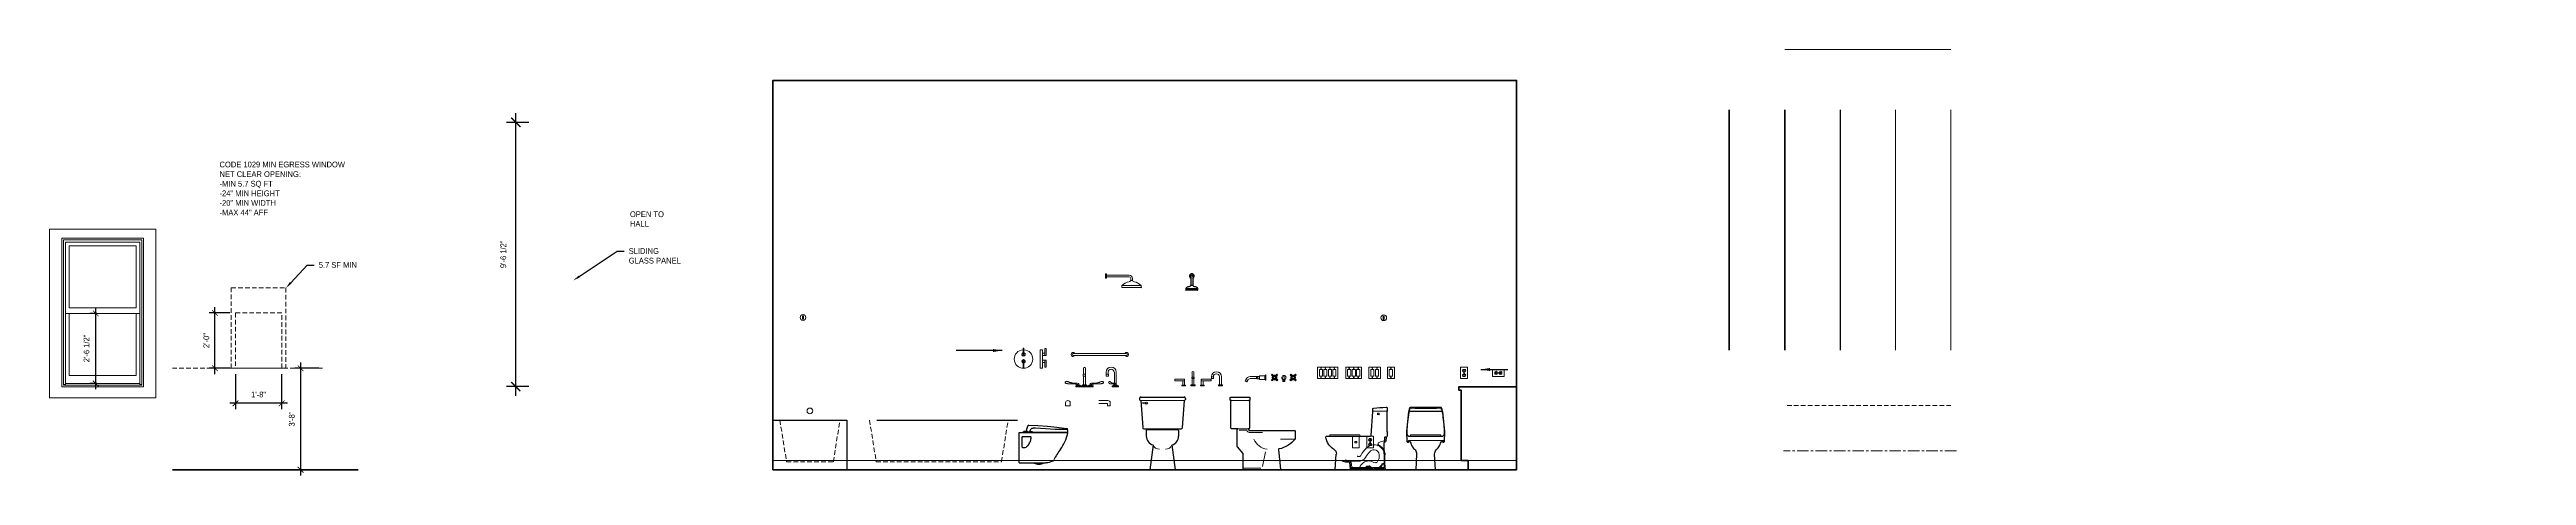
# Model space of a CAD drawing. Header units: inches. Extents: x -3027 to 6920, y -6604 to 320.
# Drawn here: x -3027 to -1954, y -940 to -755 of the extents above; entities that cross this region are included whole.
import ezdxf
from ezdxf import colors
from ezdxf.entities.mleader import LeaderData, LeaderLine
from ezdxf.math import Vec2, Vec3

# ---------------------------------------------------------------- set-up
doc = ezdxf.new("R2010")
doc.units = ezdxf.units.IN
doc.header["$LTSCALE"] = 4
doc.header["$MEASUREMENT"] = 0
doc.header["$PDMODE"] = 35
doc.header["$PDSIZE"] = -5
doc.linetypes.add('CENTER', pattern=[2, 1.25, -0.25, 0.25, -0.25])
doc.linetypes.add('DASHED', pattern=[0.75, 0.5, -0.25])
doc.layers.get('0').update_dxf_attribs({"linetype": 'CONTINUOUS'})
doc.layers.get('Defpoints').update_dxf_attribs({"linetype": 'CONTINUOUS'})
for name, color, linetype, lineweight in [('A-ELEV-1', 4, 'CONTINUOUS', 35), ('A-ELEV-2', 5, 'CONTINUOUS', 25), ('A-ELEV-3', 8, 'CONTINUOUS', 15), ('A-ELEV-4', 9, 'CONTINUOUS', 9), ('A-ELEV-BYND', 9, 'DASHED', 9), ('A-ELEV-CUT', 3, 'CONTINUOUS', 50), ('A-ELEV-HTCH', 40, 'CONTINUOUS', 9), ('A-EQPM-FIXD', 5, 'CONTINUOUS', 25), ('A-NOTE-CL', 8, 'CENTER', 15), ('A-NOTE-DIM', 8, 'CONTINUOUS', 15), ('A-NOTE-REF', 8, 'CONTINUOUS', 15), ('A-SHBD', 5, 'CONTINUOUS', 25), ('A-WALL-FULL', 3, 'CONTINUOUS', 50)]:
    doc.layers.add(name, color=color, linetype=linetype, lineweight=lineweight)
doc.styles.add('3_8SM', font='swisse.ttf', dxfattribs={"width": 0.9, "height": 2.666667})
doc.styles.add('ANNOT-SM', font='swisse.ttf', dxfattribs={"width": 0.9, "height": 0.078125})
doc.styles.add('Annotative', font='swisse.ttf', dxfattribs={"width": 0.9, "height": 0.078125})
doc.dimstyles.new('BBA-DIM-STANDARD', dxfattribs={"dimtxt": 0.125, "dimasz": 0.125, "dimexe": 0.125, "dimexo": 0.125, "dimgap": 0.125, "dimtad": 1, "dimzin": 11, "dimdsep": 46, "dimlunit": 4, "dimtxsty": 'ANNOT-SM', "dimblk1": 'ARCHTICK', "dimblk2": 'ARCHTICK', "dimsah": 1, "dimcen": 0.125, "dimdle": 0.125, "dimclrd": 8, "dimclre": 8, "dimclrt": 8, "dimadec": 0, "dimazin": 0, "dimtfac": 4, "dimtofl": 0, "dimtmove": 2, "dimatfit": 3, "dimfxl": 1, "dimfrac": 2, "dimtzin": 0, "dimarcsym": 0})
doc.dimstyles.new('DIM-ANNOT', dxfattribs={"dimtxt": 0.078125, "dimasz": 0.078125, "dimexe": 0.078125, "dimexo": 0.078125, "dimgap": 0.078125, "dimtad": 1, "dimzin": 11, "dimdsep": 46, "dimlunit": 4, "dimtxsty": 'ANNOT-SM', "dimblk1": 'ARCHTICK', "dimblk2": 'ARCHTICK', "dimsah": 1, "dimcen": 0, "dimdle": 0.078125, "dimclrd": 8, "dimclre": 8, "dimclrt": 8, "dimadec": 0, "dimazin": 0, "dimtfac": 4, "dimtofl": 0, "dimtmove": 2, "dimatfit": 3, "dimfxl": 1, "dimfrac": 2, "dimtzin": 0, "dimarcsym": 0})
doc.dimstyles.new('DIM3_8$7', dxfattribs={"dimtxt": 2.666667, "dimasz": 2.666667, "dimexe": 1.333333, "dimexo": 1.333333, "dimgap": 1.333333, "dimtad": 0, "dimdec": 4, "dimzin": 11, "dimdsep": 46, "dimlunit": 4, "dimtxsty": '3_8SM', "dimblk": 'ARCHTICK', "dimcen": 2.666667, "dimdle": 1.333333, "dimclrd": 8, "dimclre": 8, "dimclrt": 8, "dimadec": 0, "dimazin": 0, "dimtfac": 4, "dimtdec": 4, "dimtofl": 0, "dimtmove": 1, "dimatfit": 3, "dimfxl": 1, "dimfrac": 2, "dimtzin": 0, "dimarcsym": 0})

# ---------------------------------------------------------------- blocks, each defined once
blk = doc.blocks.new('_ARCHTICK')
at = {"color": 0, "linetype": 'ByBlock', "const_width": 0.15}
blk.add_lwpolyline([(-0.5, -0.5), (0.5, 0.5)], dxfattribs=at)
blk = doc.blocks.new('*D76')
at = {"layer": 'A-NOTE-DIM', "color": 8, "lineweight": -2, "transparency": 16777216}
for p, q in [((-2825, -905.5), (-2825, -783)), ((-2819.4, -787), (-2829, -787)), ((-2819.4, -901.5), (-2829, -901.5))]:
    blk.add_line(p, q, dxfattribs=at)
at = {"layer": 'Defpoints', "color": 0, "transparency": 16777216}
for p in [(-2825, -787), (-2815.4, -787), (-2815.4, -901.5)]:
    blk.add_point(p, dxfattribs=at)
at = {"layer": 'A-NOTE-DIM', "color": 8, "lineweight": -2, "transparency": 16777216, "xscale": 4, "yscale": 4, "zscale": 4}
for p, rotation in [((-2825, -787), 90), ((-2825, -901.5), 270)]:
    blk.add_blockref('_ARCHTICK', p, dxfattribs=dict(at, rotation=rotation))
at = {"layer": 'A-NOTE-DIM', "color": 8, "transparency": 16777216, "insert": (-2830.4, -844.2), "char_height": 2.5, "attachment_point": 5, "rotation": 90, "style": 'ANNOT-SM'}
blk.add_mtext('9\'-6 1/2" ', dxfattribs=at)
blk = doc.blocks.new('E16-DUPLEX')
at = {"layer": 'A-ELEV-3'}
for p, q in [((-0.2, 1), (-0.2, 1.4)), ((0.1, 0.6), (-0.1, 0.6)), ((0.2, 1), (0.2, 1.4)), ((-0.2, -1), (-0.2, -0.6)), ((0.1, -1.4), (-0.1, -1.4)), ((0.2, -1), (0.2, -0.6))]:
    blk.add_line(p, q, dxfattribs=at)
blk.add_lwpolyline([(-1.5, -2.5), (-1.5, 2.5), (1.5, 2.5), (1.5, -2.5)], close=True, dxfattribs=at)
for points in [[(-0.5, 0.5), (0.5, 0.5, 0.381966), (0.5, 1.5), (-0.5, 1.5, 0.381966)], [(-0.5, -1.5), (0.5, -1.5, 0.381966), (0.5, -0.5), (-0.5, -0.5, 0.381966)]]:
    blk.add_lwpolyline(points, format="xyb", close=True, dxfattribs=at)
blk.add_circle((0, 0), 0.125, dxfattribs=at)
for centre in [(0, 0.7), (0, -1.3)]:
    blk.add_arc(centre, 0.0859, 313.8809, 226.1191, dxfattribs=at)
blk = doc.blocks.new('E16-TELDATA')
for points in [[(1.5, -2.5), (1.5, 2.5), (-1.5, 2.5), (-1.5, -2.5)], [(0.4, 0.2), (-0.4, 0.2), (-0.4, -0.3), (0.4, -0.3)]]:
    blk.add_lwpolyline(points, close=True)
blk = doc.blocks.new('E15-SHWR-ROHLHD5-F-flat-1')
at = {"layer": 'A-ELEV-2'}
for p, q in [((-0.4, 0), (-0.4, -4)), ((0.4, 0), (0.4, -4))]:
    blk.add_line(p, q, dxfattribs=at)
blk.add_lwpolyline([(-2.5, -6.2, -1), (-2.5, -6.1), (-2.5, -5.4), (-2.4, -5.4, -0.333686), (-1.1, -4.5, 0.321168), (-0.5, -4.1), (-0.4, -4.1), (-0.4, -4), (0.4, -4), (0.4, -4.1), (0.5, -4.1, 0.321168), (1.1, -4.5, -0.333686), (2.4, -5.4), (2.5, -5.4), (2.5, -6.1, -1), (2.5, -6.2)], format="xyb", close=True, dxfattribs=at)
for radius, start, end in [(1, 292.0243, 247.9757), (0.375, 0, 180)]:
    blk.add_arc((0, 0), radius, start, end, dxfattribs=at)
at = {"layer": 'A-ELEV-4'}
for p, q in [((2.5, -5.4), (-2.5, -5.4)), ((2.5, -5.8), (-2.5, -5.8)), ((2.5, -6.1), (-2.5, -6.1)), ((0.4, -4.1), (-0.4, -4.1))]:
    blk.add_line(p, q, dxfattribs=at)
blk.add_arc((0, 0), 0.875, 295.3769, 244.6231, dxfattribs=at)
at = {"layer": 'A-ELEV-HTCH'}
blk.add_arc((-2.5, -6.2), 0.0625, 90, 270, dxfattribs=at)
blk = doc.blocks.new('A$C621010FF')
at = {"layer": 'A-ELEV-3'}
for p, q in [((-0.2, 2), (-0.2, 4.7)), ((-0.2, 4.7), (0.2, 4.7)), ((0.2, 2), (0.2, 4.7)), ((-0.2, -1), (-0.2, -3.7)), ((-0.2, -3.7), (0.2, -3.7)), ((0.2, -1), (0.2, -3.7))]:
    blk.add_line(p, q, dxfattribs=at)
for centre, radius, start, end in [((0, 0), 4, 93.5833, 86.4167), ((0, 2), 0.75, 109.4712, 70.5288), ((0, 2), 0.25, 180, 0), ((0, -1), 0.75, 289.4712, 250.5288), ((0, -1), 0.25, 0, 180)]:
    blk.add_arc(centre, radius, start, end, dxfattribs=at)
blk = doc.blocks.new('A$C5FF114DE')
at = {"layer": 'A-ELEV-3', "ltscale": 0.5}
for p, q in [((-10.2, 0.4), (-0.5, 0.4)), ((-11.7, -2), (-11.7, -1.1)), ((-10.9, -1.1), (-10.9, -2)), ((-0.5, -0.3), (-10.2, -0.3))]:
    blk.add_line(p, q, dxfattribs=at)
at = {"layer": 'A-ELEV-3'}
blk.add_line((0, 1), (0, -1), dxfattribs=at)
for points in [[(-0.5, 0.4), (-0.5, 1), (0, 1)], [(0, -1), (-0.5, -1), (-0.5, -0.3)]]:
    blk.add_lwpolyline(points, dxfattribs=at)
blk.add_lwpolyline([(-15.5, -5, -1), (-15.5, -4.9), (-15.5, -4.1), (-15.4, -4.1, -0.155116), (-12.4, -2.5, 0.321168), (-11.8, -2.1), (-11.7, -2.1), (-11.7, -2), (-10.9, -2), (-10.9, -2.1), (-10.8, -2.1, 0.321168), (-10.2, -2.5, -0.155116), (-7.2, -4.1), (-7.1, -4.1), (-7.1, -4.9, -1), (-7.1, -5)], format="xyb", close=True, dxfattribs=at)
at = {"layer": 'A-ELEV-3', "ltscale": 0.5}
for radius in [1.5, 0.75]:
    blk.add_arc((-10.2, -1.1), radius, 90, 180, dxfattribs=at)
at = {"layer": 'A-ELEV-3'}
blk.add_arc((-15.5, -5), 0.0625, 90, 270, dxfattribs=at)
at = {"layer": 'A-ELEV-4'}
for p, q in [((-0.5, 0.4), (-0.5, -0.3)), ((-7.1, -4.1), (-15.5, -4.1))]:
    blk.add_line(p, q, dxfattribs=at)
blk = doc.blocks.new('E15-WC-TNK-F')
at = {"layer": 'A-ELEV-2'}
for p, q in [((-9.9, 30.9), (-9.9, 30.5)), ((-9.4, 31.5), (9.4, 31.5)), ((-9.4, 30), (-8.5, 18.3)), ((9.4, 30), (8.5, 18.3)), ((9.9, 30.9), (9.9, 30.4)), ((-8.1, 17.8), (-4.2, 17.8)), ((-7, 17), (-7, 14.6)), ((-6.5, 17.5), (4.1, 17.5)), ((-4.1, 10.8), (-5.5, 0)), ((-4.2, 17.8), (-4.2, 17.5)), ((4.1, 17.8), (8.1, 17.8)), ((4.1, 17.8), (4.1, 17.5)), ((4.1, 17.5), (6.5, 17.5)), ((4.1, 10.8), (5.5, 0)), ((7, 17), (7, 14.6)), ((-5.5, 0), (5.5, 0))]:
    blk.add_line(p, q, dxfattribs=at)
for centre, radius, start, end in [((-9.4, 31), 0.5, 90, 186.4666), ((-9.4, 30.5), 0.5, 180, 270), ((9.4, 31), 0.5, 353.5334, 90), ((9.4, 30.5), 0.5, 270, 353.5334), ((-8.1, 18.3), 0.5, 186.4666, 270), ((-6.5, 17), 0.5, 90, 180), ((-3, 14.6), 4, 180, 253.4763), ((3, 14.6), 4, 286.5237, 0), ((6.5, 17), 0.5, 0, 90), ((8.1, 18.3), 0.5, 270, 353.5334)]:
    blk.add_arc(centre, radius, start, end, dxfattribs=at)
at = {"layer": 'A-ELEV-3'}
for p, q in [((-9.9, 30.9), (-9.9, 30.5)), ((-9.4, 31.5), (9.4, 31.5)), ((-9.4, 30), (9.4, 30)), ((-9.4, 30), (-8.5, 18.3)), ((-8.7, 29), (-7, 29.2)), ((-8.7, 29), (-8.7, 28.8)), ((-8.7, 28.8), (-7, 28.5)), ((9.4, 30), (8.5, 18.3)), ((9.9, 30.9), (9.9, 30.4)), ((-8.1, 17.8), (8.1, 17.8)), ((-7, 17), (-7, 14.6)), ((-6.5, 17.5), (6.5, 17.5)), ((-4.1, 10.8), (-5.5, 0)), ((-4.2, 17.8), (-4.2, 17.5)), ((4.1, 17.8), (4.1, 17.5)), ((4.1, 10.8), (5.5, 0)), ((7, 17), (7, 14.6)), ((-5.5, 0), (5.5, 0))]:
    blk.add_line(p, q, dxfattribs=at)
for centre, radius, start, end in [((-9.4, 31), 0.5, 90, 186.4666), ((-9.4, 30.5), 0.5, 180, 270), ((9.4, 31), 0.5, 353.5334, 90), ((9.4, 30.5), 0.5, 270, 353.5334), ((-8.1, 18.3), 0.5, 186.4666, 270), ((-6.5, 17), 0.5, 90, 180), ((-3, 14.6), 4, 180, 253.4763), ((-1.3, 12), 3.06, 204.1567, 270), ((1.3, 12), 3.06, 270, 335.8433), ((3, 14.6), 4, 286.5237, 0), ((6.5, 17), 0.5, 0, 90), ((8.1, 18.3), 0.5, 270, 353.5334)]:
    blk.add_arc(centre, radius, start, end, dxfattribs=at)
blk.add_ellipse((-6.9, 28.9), major_axis=(0.478, 0), ratio=0.782575, start_param=1.986342, end_param=4.296843, dxfattribs=at)
blk.add_ellipse((-6.8, 28.9), major_axis=(0.478, 0), ratio=0.782575, dxfattribs=at)
blk = doc.blocks.new('E15-WC-TNK-S')
at = {"layer": 'A-ELEV-2'}
blk.add_lwpolyline([(-29.1, 13.3, 0.173819), (-22.1, 9, -0.38941), (-21.9, 8.7), (-22.8, 0.3, 0.447215), (-22.6, 0), (-6.9, 0, 0.414214), (-6.6, 0.2), (-6.6, 7, -0.179491), (-6.6, 7.1), (-4.1, 10, 0.179491), (-4, 10.2), (-4, 17.6, 0.414214), (-4.3, 17.8), (-1.5, 17.8, 0.414214), (-1.3, 18.1), (-1.3, 29.8, 0.414214), (-1.5, 30), (-1.3, 30, 0.414214), (-1, 30.3), (-1, 31.3, 0.414214), (-1.3, 31.5), (-9.3, 31.5, 0.414214), (-9.5, 31.3), (-9.5, 30.3, 0.414214), (-9.3, 30), (-9, 30, 0.414214), (-9.3, 29.8), (-9.3, 18.1, 0.414214), (-9, 17.8), (-8.7, 17.8, 0.414214), (-9, 17.6), (-9, 17.2, -0.414214), (-9.2, 17), (-28.9, 17, 0.414214), (-29.1, 16.8), (-29.1, 13.4, 0.168997), (-29.1, 13.3)], format="xyb", dxfattribs=at)
at = {"layer": 'A-ELEV-3'}
for p, q in [((-9, 30), (-1.5, 30)), ((-29.1, 13.3), (-22.7, 13.3)), ((-9.2, 16.2), (-14.9, 16.1)), ((-1.5, 17.8), (-9, 17.8)), ((-4.8, 17.1), (-8.3, 17.1)), ((-16.3, 7.8), (-15, 1.4)), ((-14.2, 0.7), (-6.6, 0.7))]:
    blk.add_line(p, q, dxfattribs=at)
blk.add_lwpolyline([(-4.3, 17.8), (-8.7, 17.8)], dxfattribs=at)
for centre, radius, start, end in [((-17.8, 16.1), 7.21, 277.0691, 336.3779), ((-9.2, 17.2), 1, 270, 349.0728)]:
    blk.add_arc(centre, radius, start, end, dxfattribs=at)
blk = doc.blocks.new('E15-FAUC-F-DECK03')
at = {"layer": 'A-ELEV-3'}
blk.add_lwpolyline([(-6.9, 2.1), (-6.8, 2.1), (-6.7, 2), (-6.7, 2), (-6.6, 2), (-6.5, 1.9), (-6.4, 1.9), (-6.3, 1.9), (-6.2, 1.8), (-6.1, 1.8), (-6, 1.8), (-5.9, 1.8), (-5.7, 1.7), (-5.6, 1.7), (-5.5, 1.7), (-5.3, 1.7), (-5.1, 1.6), (-4.9, 1.6), (-4.7, 1.6), (-4.4, 1.6), (-4.1, 1.5), (-3.8, 1.5), (-3.5, 1.5), (-3.1, 1.5), (-2.8, 1.4), (-2.4, 1.4), (-2.4, 0.7), (-1.9, 0.7), (-1.9, 0.4), (-0.9, 0.4), (-0.9, 0.8), (-0.4, 0.8), (-0.4, 4.6), (-0.5, 4.6), (-0.5, 5.4), (-0.4, 5.4), (-0.4, 8, -1), (0.4, 8), (0.4, 5.4), (0.5, 5.4), (0.5, 4.6), (0.4, 4.6), (0.4, 0.8), (0.9, 0.8), (0.9, 0.4), (1.9, 0.4), (1.9, 0.7), (2.4, 0.7), (2.4, 1.4), (2.8, 1.4), (3.1, 1.5), (3.5, 1.5), (3.8, 1.5), (4.1, 1.5), (4.4, 1.6), (4.7, 1.6), (4.9, 1.6), (5.1, 1.6), (5.3, 1.7), (5.5, 1.7), (5.6, 1.7), (5.7, 1.7), (5.9, 1.8), (6, 1.8), (6.1, 1.8), (6.2, 1.8), (6.3, 1.9), (6.4, 1.9), (6.5, 1.9), (6.6, 2), (6.7, 2), (6.7, 2), (6.8, 2.1), (6.9, 2.1), (7, 2.1), (7.2, 2.2), (7.3, 2.2), (7.4, 2.2), (7.6, 2.2), (7.7, 2.2), (7.9, 2.2), (8, 2.2), (8.1, 2.1), (8.2, 2.1), (8.3, 2), (8.3, 1.9), (8.3, 1.8), (8.3, 1.7), (8.2, 1.6), (8.1, 1.5), (8, 1.5), (7.8, 1.4), (7.7, 1.4), (7.6, 1.4), (7.5, 1.4), (7.4, 1.4), (7.3, 1.3), (7.2, 1.3), (7.1, 1.3), (7, 1.3), (6.8, 1.3), (6.7, 1.3), (6.6, 1.3), (6.5, 1.3), (6.3, 1.3), (6.2, 1.3), (6.1, 1.3), (6, 1.3), (5.8, 1.3), (5.7, 1.3), (5.6, 1.3), (5.4, 1.2), (5.2, 1.2), (5.1, 1.2), (4.9, 1.2), (4.6, 1.2), (4.4, 1.2), (4.1, 1.2), (3.9, 1.1), (3.6, 1.1), (3.4, 1.1), (3.2, 1), (3, 0.9), (2.9, 0.9), (2.9, 0.7), (3.4, 0.7), (3.4, 0.4), (3.8, 0.4), (3.8, 0), (-3.8, 0), (-3.8, 0.4), (-3.4, 0.4), (-3.4, 0.7), (-2.9, 0.7), (-2.9, 0.9), (-3, 0.9), (-3.2, 1), (-3.4, 1.1), (-3.6, 1.1), (-3.9, 1.1), (-4.1, 1.2), (-4.4, 1.2), (-4.6, 1.2), (-4.9, 1.2), (-5.1, 1.2), (-5.2, 1.2), (-5.4, 1.2), (-5.6, 1.3), (-5.7, 1.3), (-5.8, 1.3), (-6, 1.3), (-6.1, 1.3), (-6.2, 1.3), (-6.3, 1.3), (-6.5, 1.3), (-6.6, 1.3), (-6.7, 1.3), (-6.8, 1.3), (-7, 1.3), (-7.1, 1.3), (-7.2, 1.3), (-7.3, 1.3), (-7.4, 1.4), (-7.5, 1.4), (-7.6, 1.4), (-7.8, 1.4), (-7.9, 1.4), (-8.1, 1.5), (-8.2, 1.6), (-8.2, 1.6), (-8.3, 1.7), (-8.3, 1.8), (-8.3, 1.9), (-8.3, 2), (-8.2, 2.1), (-8.1, 2.1), (-8, 2.2), (-7.9, 2.2), (-7.7, 2.2), (-7.6, 2.2), (-7.4, 2.2), (-7.3, 2.2), (-7.2, 2.2), (-7, 2.1)], format="xyb", close=True, dxfattribs=at)
at = {"layer": 'A-ELEV-4'}
for p, q in [((-3.8, 0.4), (3.8, 0.4)), ((-1.9, 0.7), (-3.4, 0.7)), ((0.9, 0.8), (-0.9, 0.8)), ((-0.5, 5.4), (0.5, 5.4)), ((-0.5, 4.6), (0.5, 4.6)), ((1.9, 0.7), (3.4, 0.7))]:
    blk.add_line(p, q, dxfattribs=at)
blk.add_arc((0, 8), 0.437, 0, 180, dxfattribs=at)
blk = doc.blocks.new('E10-TOWELBAR-24')
at = {"layer": 'A-ELEV-3'}
for p, q in [((0.4, 0.4), (23.6, 0.4)), ((0.4, -0.4), (23.6, -0.4))]:
    blk.add_line(p, q, dxfattribs=at)
for centre, radius, start, end in [((0.4, 0), 0.869, 25.5521, 334.4479), ((0.4, 0), 0.375, 90, 270), ((23.6, 0), 0.869, 205.5521, 154.4479), ((23.6, 0), 0.375, 270, 90)]:
    blk.add_arc(centre, radius, start, end, dxfattribs=at)
blk = doc.blocks.new('E15-FAUC-F-DECK03 SIDE')
at = {"layer": 'A-ELEV-3'}
for p, q in [((-3, 5.4), (-4, 5.4)), ((-4, 5.4), (-4, 4.6)), ((-3.9, 5.4), (-4, 5.4)), ((-3, 4.6), (-4, 4.6)), ((-3.9, 6.3), (-3.9, 5.4)), ((-3.1, 6.3), (-3.1, 5.4)), ((-3, 5.4), (-3.1, 5.4)), ((-3, 5.4), (-3, 4.6)), ((0.8, 0.4), (-0.8, 0.4)), ((-0.4, 6.3), (-0.4, 1.5)), ((0.4, 0.7), (-0.4, 0.7)), ((-0.2, 0.9), (-0.2, 0.7)), ((0.2, 1.4), (0.2, 0.7)), ((0.4, 6.3), (0.4, 0.7)), ((0.8, 0.7), (0.4, 0.7)), ((0.8, 0.7), (0.8, 0.4)), ((1.4, 0.4), (0.8, 0.4)), ((1.4, 0.4), (1.4, 0))]:
    blk.add_line(p, q, dxfattribs=at)
blk.add_lwpolyline([(-0.4, 1.5, -0.001084), (-0.6, 1.5, -0.000002), (-0.7, 1.5, -0.000207), (-0.8, 1.5, -0.001259), (-0.8, 1.6, -0.000727), (-0.9, 1.6, -0.002102), (-1, 1.6, -0.001463), (-1, 1.6, -0.003212), (-1.1, 1.6, -0.002655), (-1.1, 1.6, -0.00428), (-1.2, 1.6, -0.003776), (-1.3, 1.6, -0.004735), (-1.3, 1.7, -0.004577), (-1.3, 1.7, -0.00525), (-1.4, 1.7, -0.005307), (-1.4, 1.7, -0.005665), (-1.5, 1.7, -0.005941), (-1.5, 1.7, -0.005731), (-1.5, 1.7, -0.006314), (-1.6, 1.7, -0.005291), (-1.6, 1.7, -0.006238), (-1.6, 1.8, -0.004277), (-1.6, 1.8, -0.005439), (-1.7, 1.8, -0.002912), (-1.7, 1.8, -0.003746), (-1.7, 1.8, -0.002005), (-1.8, 1.8, -0.002734), (-1.8, 1.8, -0.001734), (-1.8, 1.9, -0.002223), (-1.8, 1.9, -0.00143), (-1.9, 1.9, -0.001827), (-1.9, 1.9, -0.00107), (-1.9, 1.9, -0.001461), (-1.9, 1.9, -0.000713), (-2, 2, -0.00111), (-2, 2, -0.000338), (-2, 2, -0.000617), (-2, 2, -0.000135), (-2, 2, 0.000117), (-2.1, 2, 0.000107), (-2.1, 2, 0.000066), (-2.1, 2.1, 0.001257), (-2.1, 2.1, 0.000646), (-2.1, 2.1, 0.002732), (-2.2, 2.1, 0.001713), (-2.2, 2.1, 0.004246), (-2.2, 2.1, 0.003045), (-2.2, 2.1, 0.005841), (-2.2, 2.1, 0.004563), (-2.2, 2.1, 0.007502), (-2.3, 2.2, 0.00621), (-2.3, 2.2, 0.009096), (-2.3, 2.2, 0.007879), (-2.3, 2.2, 0.010442), (-2.3, 2.2, 0.009499), (-2.4, 2.2, 0.011244), (-2.4, 2.2, 0.010873), (-2.4, 2.2, 0.010927), (-2.4, 2.2, 0.010876), (-2.4, 2.2, 0.009754), (-2.4, 2.2, 0.010178), (-2.5, 2.2, 0.009147), (-2.5, 2.2, 0.009551), (-2.5, 2.2, 0.008841), (-2.5, 2.2, 0.009109), (-2.5, 2.2, 0.008717), (-2.5, 2.2, 0.008849), (-2.6, 2.2, 0.008777), (-2.6, 2.2, 0.008771), (-2.6, 2.2, 0.00903), (-2.6, 2.2, 0.00884), (-2.6, 2.2, 0.009534), (-2.6, 2.2, 0.009063), (-2.7, 2.2, 0.010487), (-2.7, 2.2, 0.009827), (-2.7, 2.2, 0.011926), (-2.7, 2.1, 0.010995), (-2.7, 2.1, 0.01327), (-2.7, 2.1, 0.012273), (-2.8, 2.1, 0.014479), (-2.8, 2.1, 0.013521), (-2.8, 2.1, 0.015465), (-2.8, 2.1, 0.014612), (-2.8, 2.1, 0.01608), (-2.8, 2.1, 0.015397), (-2.8, 2, 0.016215), (-2.8, 2, 0.015892), (-2.8, 2, 0.015689), (-2.8, 2, 0.016051), (-2.8, 2, 0.013982), (-2.8, 2, 0.014571), (-2.9, 1.9, 0.011594), (-2.9, 1.9, 0.012578), (-2.9, 1.9, 0.010192), (-2.9, 1.9, 0.011001), (-2.9, 1.9, 0.009354), (-2.9, 1.8, 0.009888), (-2.9, 1.8, 0.008863), (-2.9, 1.8, 0.00916), (-2.8, 1.8, 0.008673), (-2.8, 1.8, 0.008756), (-2.8, 1.7, 0.008764), (-2.8, 1.7, 0.008635), (-2.8, 1.7, 0.009143), (-2.8, 1.7, 0.008832), (-2.8, 1.7, 0.009814), (-2.8, 1.6, 0.009378), (-2.8, 1.6, 0.010617), (-2.8, 1.6, 0.010067), (-2.8, 1.6, 0.011269), (-2.8, 1.6, 0.010729), (-2.8, 1.5, 0.01179), (-2.7, 1.5, 0.011301), (-2.7, 1.5, 0.01215), (-2.7, 1.5, 0.011735), (-2.7, 1.5, 0.012311), (-2.7, 1.5, 0.011988), (-2.7, 1.5, 0.012255), (-2.6, 1.4, 0.012158), (-2.6, 1.4, 0.01186), (-2.6, 1.4, 0.012341), (-2.6, 1.4, 0.01057), (-2.6, 1.4, 0.011292), (-2.6, 1.4, 0.008483), (-2.5, 1.4, 0.009594), (-2.5, 1.4, 0.006893), (-2.5, 1.4, 0.00799), (-2.5, 1.4, 0.005618), (-2.4, 1.4, 0.006597), (-2.4, 1.4, 0.004524), (-2.4, 1.3, 0.005398), (-2.4, 1.3, 0.003581), (-2.3, 1.3, 0.004365), (-2.3, 1.3, 0.002759), (-2.3, 1.3, 0.00347), (-2.2, 1.3, 0.002032), (-2.2, 1.3, 0.002684), (-2.2, 1.3, 0.001376), (-2.1, 1.3, 0.001983), (-2.1, 1.3, 0.000773), (-2.1, 1.3, 0.001345), (-2.1, 1.3, 0.000208), (-2, 1.3, 0.000291), (-2, 1.3, 0.000256), (-2, 1.3, -0.000259), (-1.9, 1.3, -0.000545), (-1.9, 1.3, -0.000335), (-1.9, 1.3, -0.001417), (-1.8, 1.3, -0.000871), (-1.8, 1.3, -0.001968), (-1.8, 1.3, -0.001473), (-1.7, 1.3, -0.002485), (-1.7, 1.3, -0.002317), (-1.7, 1.3, -0.002489), (-1.6, 1.3, -0.002555), (-1.6, 1.3, -0.001705), (-1.6, 1.3, -0.002129), (-1.5, 1.3, -0.001018), (-1.5, 1.3, -0.001518), (-1.5, 1.3, -0.000432), (-1.4, 1.3, -0.000802), (-1.4, 1.2, -0.000073), (-1.4, 1.2, 0.000081), (-1.3, 1.2, 0.000041), (-1.3, 1.2, 0.000043), (-1.2, 1.2, 0.000728), (-1.2, 1.2, 0.000679), (-1.1, 1.2, 0.000562), (-1.1, 1.2, 0.000137), (-1, 1.2, 0.000869), (-1, 1.2, -0.000434), (-0.9, 1.2, -0.003333), (-0.9, 1.2, -0.00168), (-0.8, 1.2, -0.006562), (-0.7, 1.1, -0.003908), (-0.7, 1.1, -0.009673), (-0.6, 1.1, -0.001119), (-0.5, 1.1, -0.043855), (-0.4, 1.1, -0.010106)], format="xyb", dxfattribs=at)
for points in [[(-0.4, 1.1), (-0.4, 0.7), (-0.8, 0.7), (-0.8, 0.4), (-1.4, 0.4), (-1.4, 0), (1.4, 0)], [(0.2, 1.4), (0, 1.4), (-0.2, 1.5), (-0.4, 1.5), (-0.4, 1.5)], [(-0.4, 1.1), (-0.4, 1.1), (-0.3, 1), (-0.2, 0.9), (-0.2, 0.9)]]:
    blk.add_lwpolyline(points, dxfattribs=at)
for radius in [2.19, 1.31]:
    blk.add_arc((-1.8, 6.3), radius, 360, 180, dxfattribs=at)
blk = doc.blocks.new('E16-SWITCH-ROCKER')
at = {"layer": 'A-ELEV-3'}
blk.add_lwpolyline([(1.5, -2.5), (1.5, 2.5), (-1.5, 2.5), (-1.5, -2.5)], close=True, dxfattribs=at)
at = {"layer": 'A-ELEV-3', "ltscale": 0.5}
blk.add_lwpolyline([(-0.7, 1.4), (0.7, 1.4), (0.7, -1.4), (-0.7, -1.4)], close=True, dxfattribs=at)
at = {"layer": 'A-ELEV-3'}
for centre in [(0, 2), (0, -2)]:
    blk.add_circle(centre, 0.125, dxfattribs=at)
blk = doc.blocks.new('E16-SWITCH-DOUBLE')
at = {"layer": 'A-ELEV-3', "linetype": 'Continuous', "ltscale": 0.5}
blk.add_lwpolyline([(-2.5, 2.5), (2.5, 2.5), (2.5, -2.5), (-2.5, -2.5)], close=True, dxfattribs=at)
at = {"layer": 'A-ELEV-3', "ltscale": 0.5}
for points in [[(-1.7, 1.4), (-0.3, 1.4), (-0.3, -1.4), (-1.7, -1.4)], [(1.7, 1.4), (0.3, 1.4), (0.3, -1.4), (1.7, -1.4)]]:
    blk.add_lwpolyline(points, close=True, dxfattribs=at)
at = {"layer": 'A-ELEV-3'}
for centre in [(-1, 2), (-1, 2), (1, 2), (-1, -2), (-1, -2), (1, -2)]:
    blk.add_circle(centre, 0.125, dxfattribs=at)
blk = doc.blocks.new('E16-SWITCH-TRIPLE')
at = {"layer": 'A-ELEV-3', "linetype": 'Continuous', "ltscale": 0.5}
blk.add_lwpolyline([(-6.9, 0), (0, 0), (0, -5), (-6.9, -5)], close=True, dxfattribs=at)
at = {"layer": 'A-ELEV-3', "ltscale": 0.5}
for points in [[(-6.1, -1.1), (-4.7, -1.1), (-4.7, -3.9), (-6.1, -3.9)], [(-4.1, -1.1), (-2.7, -1.1), (-2.7, -3.9), (-4.1, -3.9)], [(-0.8, -1.1), (-2.2, -1.1), (-2.2, -3.9), (-0.8, -3.9)]]:
    blk.add_lwpolyline(points, close=True, dxfattribs=at)
at = {"layer": 'A-ELEV-3'}
for centre in [(-5.4, -0.5), (-5.4, -0.5), (-5.4, -4.5), (-5.4, -4.5), (-3.4, -0.5), (-3.4, -0.5), (-3.4, -4.5), (-3.4, -4.5), (-1.5, -0.5), (-1.5, -4.5)]:
    blk.add_circle(centre, 0.125, dxfattribs=at)
blk = doc.blocks.new('E16-SWITCH-QUAD')
at = {"layer": 'A-ELEV-3'}
for points in [[(4.4, -5), (-4.4, -5), (-4.4, 0), (4.4, 0)], [(-2.2, -3.9), (-3.6, -3.9), (-3.6, -1.1), (-2.2, -1.1)], [(-0.3, -3.9), (-1.7, -3.9), (-1.7, -1.1), (-0.3, -1.1)], [(1.7, -3.9), (0.3, -3.9), (0.3, -1.1), (1.7, -1.1)], [(3.6, -3.9), (2.2, -3.9), (2.2, -1.1), (3.6, -1.1)]]:
    blk.add_lwpolyline(points, close=True, dxfattribs=at)
for centre in [(-2.9, -0.5), (-2.9, -4.5), (-1, -0.5), (-1, -4.5), (1, -0.5), (1, -4.5), (2.9, -0.5), (2.9, -4.5)]:
    blk.add_circle(centre, 0.125, dxfattribs=at)
blk = doc.blocks.new('Controls Shower')
at = {"layer": 'A-ELEV-3'}
for points in [[(0, 52), (1, 52), (1, 44), (0, 44)], [(2, 49.5), (2.5, 49.5), (2.5, 52.5), (2, 52.5)], [(2, 47.5), (2.5, 47.5), (2.5, 44.5), (2, 44.5)]]:
    blk.add_lwpolyline(points, close=True, dxfattribs=at)
for points in [[(1, 49.5), (2, 49.5), (2, 50.5), (1, 50.5), (1, 49.5)], [(1, 47.5), (2, 47.5), (2, 46.5), (1, 46.5), (1, 47.5)]]:
    blk.add_lwpolyline(points, dxfattribs=at)
blk = doc.blocks.new('E16-FAUCET')
at = {"layer": 'A-ELEV-3'}
for p, q in [((-4.8, 0.2), (-4.2, 0.2)), ((-3.8, 0.2), (-3.2, 0.2)), ((-0.5, 3.1), (-0.5, 3.8)), ((-0.5, 3.8), (-0.4, 3.8)), ((-0.4, 3.1), (-0.5, 3.1)), ((-0.4, 2.9), (-0.4, 5.7)), ((-0.4, 0.4), (-0.4, 3.1)), ((0.4, 5.7), (0.4, 2.9)), ((0.4, 3.8), (0.5, 3.8)), ((0.5, 3.1), (0.4, 3.1)), ((0.4, 3.1), (0.4, 0.4)), ((0.5, 3.8), (0.5, 3.1))]:
    blk.add_line(p, q, dxfattribs=at)
for points in [[(-3.6, 2.2), (-7.9, 2.2), (-7.9, 2.9), (-3.6, 2.9)], [(-4.8, 0.2), (-3.2, 0.2), (-3.2, 0), (-4.8, 0)], [(-3.6, 0.2), (-4.4, 0.2), (-4.4, 2.2), (-3.6, 2.2)], [(-0.9, 0), (0.9, 0), (0.9, 0.4), (-0.9, 0.4)], [(3.2, 0.2), (4.8, 0.2), (4.8, 0), (3.2, 0)], [(3.6, 2.2), (7.9, 2.2), (7.9, 2.9), (3.6, 2.9)], [(3.6, 0.2), (4.4, 0.2), (4.4, 2.2), (3.6, 2.2)]]:
    blk.add_lwpolyline(points, close=True, dxfattribs=at)
blk.add_arc((0, 5.7), 0.438, 0, 180, dxfattribs=at)
at = {"layer": 'A-ELEV-4'}
for p, q in [((-3.2, 0.2), (-4.8, 0.2)), ((-0.5, 3.8), (0.5, 3.8)), ((-0.5, 3.1), (0.5, 3.1))]:
    blk.add_line(p, q, dxfattribs=at)
blk = doc.blocks.new('E15-WC-TOTO SUPREME FRONT')
at = {"layer": 'A-ELEV-2'}
blk.add_line((-7.4, 14.6), (7.4, 14.6), dxfattribs=at)
blk.add_lwpolyline([(-4.3, 0), (4.3, 0), (3.9, 6.8, -0.215844), (4.6, 8.6, 0.073056), (6, 10.4, 0.073039), (6.8, 12.6, -0.85426), (7.1, 12.6), (7.3, 12.1, 0.2638), (7.5, 12), (7.9, 12, 0.405984), (8.1, 12.2), (8.3, 16.5), (7.9, 20.9), (7.4, 25.2, 0.140804), (7.2, 25.4, 0.254796), (7.3, 25.4), (7.2, 26.3), (6.9, 26.8, 0.349384), (6.5, 27), (-6.5, 27, 0.349384), (-7.2, 26.3), (-7.3, 25.5, 0.501849), (-7.2, 25.4, 0.187951), (-7.4, 25.2), (-7.9, 20.9), (-8.3, 16.5), (-8.1, 12.2, 0.40475), (-7.9, 12, 0.000002), (-7.5, 12, 0.2638), (-7.3, 12.1), (-7.1, 12.6, -0.85426), (-6.8, 12.6, 0.073039), (-6, 10.4, 0.06104), (-4.9, 8.9), (-4.6, 8.6, -0.207261), (-3.9, 6.8), (-4.3, 0)], format="xyb", close=True, dxfattribs=at)
at = {"layer": 'A-ELEV-3'}
for p, q in [((-7.3, 25.2), (7.3, 25.2)), ((-7.2, 25.4), (7.2, 25.4)), ((-7.8, 12.1), (-7.5, 12.6)), ((8.1, 12.7), (-7.3, 12.7)), ((6.3, 15.1), (-6.3, 15.1)), ((7, 12.7), (7.3, 12.7)), ((7.8, 12.1), (7.5, 12.6))]:
    blk.add_line(p, q, dxfattribs=at)
for points in [[(-7.2, 25.2), (-7.2, 25.2), (-7.2, 25.1), (-7.2, 25.1), (-7.2, 25.1), (-7.2, 25), (-7.2, 25), (-7.2, 25), (-7.2, 24.9), (-7.2, 24.9), (-7.2, 24.9), (-7.2, 24.8), (-7.2, 24.8)], [(7.2, 25.2), (7.2, 25.2), (7.2, 25.1), (7.2, 25.1), (7.2, 25.1), (7.2, 25), (7.2, 25), (7.2, 25), (7.2, 24.9), (7.2, 24.9), (7.2, 24.9), (7.2, 24.8), (7.2, 24.8)], [(7.2, 24.8), (7.4, 23.8), (7.5, 22.8), (7.6, 21.8), (7.7, 20.8), (7.8, 19.8), (7.9, 18.7), (8, 17.7), (8, 16.7)]]:
    blk.add_lwpolyline(points, dxfattribs=at)
for centre, radius, start, end in [((70.6, 12.9), 78.7, 171.2934, 177.2105), ((-6.3, 25.7), 0.787, 93.0657, 170.5382), ((70.6, 12.9), 78.7, 170.5384, 170.8435), ((0, -91.5), 118.1, 86.9343, 93.0657), ((6.3, 25.7), 0.787, 9.4618, 86.9343), ((-70.6, 12.9), 78.7, 9.1565, 9.4616), ((-4.1, 16.5), 3.94, 177.3732, 180.0544), ((-2.1, 16.5), 5.91, 180.0542, 196.6218), ((-7.9, 12.2), 0.197, 286.7403, 329.1097), ((-7.4, 15), 0.394, 196.6243, 270), ((-7.3, 12.5), 0.197, 90, 149.1097), ((-6.3, 14.8), 0.315, 90, 215.9782), ((6.3, 14.8), 0.315, 324.0218, 90), ((7.3, 12.5), 0.197, 30.8903, 90), ((7.4, 15), 0.394, 270, 343.3757), ((2.1, 16.5), 5.91, 343.3782, 359.9458), ((7.9, 12.2), 0.197, 210.8903, 253.2597), ((4.1, 16.5), 3.94, 359.9456, 2.6268)]:
    blk.add_arc(centre, radius, start, end, dxfattribs=at)
at = {"layer": 'A-SHBD'}
blk.add_line((7.9, 12), (7.9, 12), dxfattribs=at)
blk = doc.blocks.new('E15-WC-TOTO SUPREME SIDE')
at = {"layer": 'A-ELEV-2'}
for p, q in [((1.3, 16.5), (1.4, 25.2)), ((1.4, 26.8), (1.4, 25.5)), ((1.4, 25.3), (1.6, 25.4)), ((7.6, 25.3), (7.5, 25.4)), ((7.6, 25.5), (7.6, 26.3)), ((8.3, 14.9), (7.6, 25.2)), ((1.3, 16.4), (1.4, 14.5)), ((1.7, 14.2), (2.2, 14.2)), ((1.8, 14.2), (1.9, 12.4)), ((2.3, 13), (2.3, 14.1)), ((2.5, 12), (2.3, 12)), ((8.3, 14.9), (8.3, 14.9)), ((27.5, 14.6), (8.6, 14.6)), ((2.1, 0), (2.3, 2.7)), ((2.3, 2.7), (2.3, 6.5)), ((23.8, 0), (23.4, 6.7)), ((2.1, 0), (23.8, 0))]:
    blk.add_line(p, q, dxfattribs=at)
for centre, radius, start, end in [((1.8, 26.8), 0.394, 86.2503, 178.9388), ((1.5, 25.5), 0.118, 178.9379, 270), ((1.5, 25.2), 0.0788, 134.9939, 178.9373), ((1.6, 25.3), 0.0787, 90, 134.9939), ((-5.9, -90.7), 118.1, 83.6428, 86.2545), ((7.2, 26.3), 0.394, 3.7274, 83.6443), ((7.5, 25.5), 0.118, 270, 3.7296), ((7.5, 25.3), 0.0787, 45.0061, 90), ((7.6, 25.2), 0.0787, 3.7264, 45.0041), ((3.2, 16.5), 1.97, 180, 184.9404), ((1.7, 14.5), 0.315, 184.9409, 270), ((2.3, 12.4), 0.394, 183.1242, 270), ((2.2, 14.1), 0.118, 0, 90), ((2.7, 13.1), 0.394, 180, 254.4887), ((2.7, 13), 0.394, 180, 194.8563), ((-9.1, 9.9), 11.8, 347.85, 14.8563), ((8.6, 14.9), 0.315, 183.7269, 270), ((20.8, 14.9), 7.09, 301.5624, 354.2711), ((27.5, 14.3), 0.315, 354.268, 90), ((7, 6.5), 4.65, 166.9178, 180), ((25.7, 6.9), 2.36, 121.5628, 183.4761)]:
    blk.add_arc(centre, radius, start, end, dxfattribs=at)
at = {"layer": 'A-ELEV-3'}
for p, q in [((1.5, 25.4), (7.5, 25.4)), ((4.8, 24.5), (4.8, 23.9)), ((4.9, 24.6), (5.5, 24.6)), ((4.9, 23.9), (5.5, 23.9)), ((5.5, 24.5), (5.5, 23.9)), ((5.2, 10.9), (5.2, 11.5)), ((25.9, 15.1), (13.4, 15.1)), ((2.6, 2.7), (2.6, 6.5)), ((2.7, 2.3), (2.6, 0.6)), ((2.6, 1), (10.3, 1)), ((2.6, 0.6), (5.7, 0.6)), ((2.7, 2.7), (3.2, 2.7)), ((3.2, 2.4), (2.8, 2.4)), ((4.8, 6.5), (4.8, 5)), ((5.7, 3.3), (4.9, 4.7)), ((7.1, 0.6), (5.7, 0.6)), ((6.1, 3.1), (6, 3.1)), ((6.1, 3.1), (6.4, 3.1)), ((7.2, 0), (7.2, 0.5)), ((7.5, 0), (7.5, 0.5)), ((10.6, 0.6), (7.6, 0.6)), ((7.8, 1), (8.8, 1.6)), ((8.4, 1), (9, 1.3)), ((10.3, 1), (16.3, 1)), ((10.6, 0.6), (14.3, 0.6)), ((13.2, 5.8), (14, 5.8)), ((18.9, 3.7), (13.9, 3.7)), ((14.3, 0.6), (16.2, 0.6)), ((16.2, 0.6), (16.2, 0.6)), ((16.3, 0), (16.3, 0.5)), ((16.3, 0), (16.3, 0)), ((16.6, 0.4), (16.6, 0.5)), ((16.6, 0.4), (17.1, 0.4)), ((16.9, 3.3), (16.7, 1.1)), ((16.7, 0), (16.7, 0)), ((16.8, 0.1), (17.2, 0.1)), ((17.4, 3.3), (16.9, 3.3)), ((17.1, 0.5), (17.4, 3.2)), ((17.4, 0.3), (17.7, 3.2)), ((18.9, 3.3), (17.8, 3.3))]:
    blk.add_line(p, q, dxfattribs=at)
for centre, radius, start, end in [((4.9, 24.5), 0.0591, 90, 180), ((4.9, 23.9), 0.0591, 180, 270), ((5.5, 24.5), 0.0591, 0, 90), ((5.5, 23.9), 0.0591, 270, 0), ((-0.6, 1.3), 11.8, 61.0257, 74.4887), ((5, 11.5), 0.197, 0, 61.0257), ((5, 10.9), 0.197, 293.4669, 0), ((7, 6.5), 4.33, 90, 105.3259), ((7, 6.1), 4.72, 41.9411, 90), ((13.4, 14.8), 0.315, 90, 215.9782), ((25.9, 14.8), 0.315, 324.0218, 90), ((7, 6.5), 4.64, 113.4517, 167.8804), ((7, 6.5), 4.33, 113.976, 180), ((2.7, 2.7), 0.0394, 180, 270), ((2.8, 2.3), 0.0787, 90, 175.7939), ((3.2, 2.3), 0.394, 17.9204, 90), ((3.2, 2.3), 0.0787, 17.922, 90), ((5.7, 3.1), 2.48, 197.922, 237.2776), ((5.7, 3.1), 2.17, 197.9224, 233.98), ((5.7, 3.1), 2.17, 233.98, 254.5074), ((7, 6.5), 2.17, 90, 180), ((5.2, 5), 0.433, 180, 210.0007), ((5, 10.9), 0.512, 293.9741, 337.7182), ((5.7, 11.1), 0.433, 237.1261, 285.3236), ((6.1, 3.5), 0.433, 210.0007, 270.4115), ((6.4, 5.4), 2.36, 270, 301.5856), ((7, 6.1), 2.56, 41.9413, 90), ((7.1, 0.5), 0.0787, 3.8122, 86.1859), ((7.6, 0.5), 0.0787, 90, 176.1859), ((9.2, 0.9), 2.95, 89.9144, 121.5848), ((7.9, 0.9), 0.118, 120.0007, 144.7372), ((9.2, 0.9), 0.787, 90, 120.0007), ((-5.8, -5.4), 19.7, 33.0778, 41.9409), ((9.2, 0.9), 0.472, 90, 120.0007), ((9.2, -0.5), 4.33, 19.6373, 89.9146), ((9.2, -0.5), 2.17, 42.2776, 90), ((9.2, -0.5), 1.85, 51.9275, 90), ((-5.8, -5.4), 21.9, 31.9532, 41.9409), ((13.9, 7.4), 3.74, 213.078, 270), ((13.8, 6.8), 1.18, 211.954, 232.5984), ((13.2, 6), 0.197, 232.5984, 270), ((13.8, 6.8), 1.18, 232.5984, 235.9618), ((14, 6), 0.197, 270, 359.5187), ((16.2, 1.2), 0.197, 270, 354.9975), ((16.2, 0.5), 0.0787, 3.8122, 90), ((16.2, 1.2), 0.512, 301.6202, 354.9975), ((16.2, 0.5), 0.394, 3.8122, 36.3698), ((16.8, 0), 0.0787, 90, 177.2748), ((17.1, 0.5), 0.0787, 270, 354.9957), ((17.2, 0.3), 0.197, 270, 354.9957), ((17.8, 3.1), 0.433, 152.9643, 174.9957), ((17.8, 3.1), 0.118, 90, 174.9957), ((18.5, 4.4), 0.787, 270, 3.4084), ((18.9, 6.4), 3.15, 270, 306.421), ((18.9, 6.4), 2.76, 270, 289.6332), ((19.8, 3.9), 0.118, 289.6307, 358.5292), ((20.3, 3.7), 0.118, 296.1892, 358.5292), ((20.6, 4.2), 0.394, 306.423, 358.5274)]:
    blk.add_arc(centre, radius, start, end, dxfattribs=at)
blk = doc.blocks.new('*D72')
at = {"layer": 'A-NOTE-DIM', "color": 8, "lineweight": -2, "transparency": 16777216}
for p, q in [((-2946.4, -896.1), (-2946.4, -911.3)), ((-2926.4, -896.1), (-2926.4, -911.3)), ((-2923.9, -908.8), (-2948.9, -908.8))]:
    blk.add_line(p, q, dxfattribs=at)
at = {"layer": 'Defpoints', "color": 0, "transparency": 16777216}
for p in [(-2946.4, -893.6), (-2926.4, -893.6), (-2946.4, -908.8)]:
    blk.add_point(p, dxfattribs=at)
at = {"layer": 'A-NOTE-DIM', "color": 8, "lineweight": -2, "transparency": 16777216, "xscale": 2.5, "yscale": 2.5, "zscale": 2.5, "rotation": 180}
blk.add_blockref('_ARCHTICK', (-2946.4, -908.8), dxfattribs=at)
at = {"layer": 'A-NOTE-DIM', "color": 8, "lineweight": -2, "transparency": 16777216, "xscale": 2.5, "yscale": 2.5, "zscale": 2.5}
blk.add_blockref('_ARCHTICK', (-2926.4, -908.8), dxfattribs=at)
at = {"layer": 'A-NOTE-DIM', "color": 8, "transparency": 16777216, "insert": (-2936.4, -905), "char_height": 2.5, "attachment_point": 5, "style": 'ANNOT-SM'}
blk.add_mtext('1\'-8" ', dxfattribs=at)
blk = doc.blocks.new('*D73')
at = {"layer": 'A-NOTE-DIM', "color": 8, "lineweight": -2, "transparency": 16777216}
for p, q in [((-2910.3, -893.6), (-2920.7, -893.6)), ((-2918.2, -891.1), (-2918.2, -940.1)), ((-2910.3, -937.6), (-2920.7, -937.6))]:
    blk.add_line(p, q, dxfattribs=at)
at = {"layer": 'Defpoints', "color": 0, "transparency": 16777216}
for p in [(-2907.8, -893.6), (-2918.2, -937.6), (-2907.8, -937.6)]:
    blk.add_point(p, dxfattribs=at)
at = {"layer": 'A-NOTE-DIM', "color": 8, "lineweight": -2, "transparency": 16777216, "xscale": 2.5, "yscale": 2.5, "zscale": 2.5}
for p, rotation in [((-2918.2, -893.6), 90), ((-2918.2, -937.6), 270)]:
    blk.add_blockref('_ARCHTICK', p, dxfattribs=dict(at, rotation=rotation))
at = {"layer": 'A-NOTE-DIM', "color": 8, "transparency": 16777216, "insert": (-2922, -915.6), "char_height": 2.5, "attachment_point": 5, "rotation": 90, "style": 'ANNOT-SM'}
blk.add_mtext('3\'-8" ', dxfattribs=at)
blk = doc.blocks.new('*D74')
at = {"layer": 'A-NOTE-DIM', "color": 8, "lineweight": -2, "transparency": 16777216}
for p, q in [((-2955.3, -896.1), (-2955.3, -867.1)), ((-2948.9, -869.6), (-2957.8, -869.6)), ((-2948.9, -893.6), (-2957.8, -893.6))]:
    blk.add_line(p, q, dxfattribs=at)
at = {"layer": 'Defpoints', "color": 0, "transparency": 16777216}
for p in [(-2955.3, -869.6), (-2946.4, -869.6), (-2946.4, -893.6)]:
    blk.add_point(p, dxfattribs=at)
at = {"layer": 'A-NOTE-DIM', "color": 8, "lineweight": -2, "transparency": 16777216, "xscale": 2.5, "yscale": 2.5, "zscale": 2.5}
for p, rotation in [((-2955.3, -869.6), 90), ((-2955.3, -893.6), 270)]:
    blk.add_blockref('_ARCHTICK', p, dxfattribs=dict(at, rotation=rotation))
at = {"layer": 'A-NOTE-DIM', "color": 8, "transparency": 16777216, "insert": (-2959, -881.6), "char_height": 2.5, "attachment_point": 5, "rotation": 90, "style": 'ANNOT-SM'}
blk.add_mtext('2\'-0" ', dxfattribs=at)
blk = doc.blocks.new('MARVIN WINDOW CUDH3028')
at = {"layer": 'A-ELEV-3'}
for p, q in [((35.375, 64.375), (0, 64.375)), ((0, 64.375), (0, 0)), ((35.375, 64.375), (0, 64.375)), ((0, 64.375), (0, 0)), ((35.375, 0), (35.375, 64.375)), ((35.375, 0), (35.375, 64.375)), ((34.65625, 63.65625), (0.71875, 63.65625)), ((0.71875, 63.65625), (0.71875, 0.71875)), ((33.71875, 62.71875), (1.65625, 62.71875)), ((1.65625, 62.71875), (1.65625, 1.375)), ((32.15625, 61.15625), (3.21875, 61.15625)), ((3.21875, 61.15625), (3.21875, 34.21875)), ((32.15625, 34.21875), (32.15625, 61.15625)), ((33.71875, 1.375), (33.71875, 62.71875)), ((34.65625, 0.71875), (34.65625, 63.65625)), ((3.21875, 34.21875), (32.15625, 34.21875)), ((1.65625, 31.8125), (33.71875, 31.8125)), ((32.15625, 31.8125), (3.21875, 31.8125)), ((3.21875, 31.8125), (3.21875, 4.875)), ((32.15625, 4.875), (32.15625, 31.8125)), ((0, 0), (35.375, 0)), ((0, 0), (35.375, 0)), ((1.65625, 0.96875), (0.71875, 0.96875)), ((0.71875, 0.71875), (34.65625, 0.71875)), ((1.65625, 1.375), (33.71875, 1.375)), ((1.65625, 1.375), (1.65625, 0.96875)), ((3.21875, 4.875), (32.15625, 4.875)), ((33.71875, 1.375), (33.71875, 0.96875)), ((33.71875, 0.96875), (34.65625, 0.96875))]:
    blk.add_line(p, q, dxfattribs=at)
blk = doc.blocks.new('*D75')
at = {"layer": 'A-NOTE-DIM', "color": 8, "lineweight": -2, "transparency": 16777216}
for p, q in [((-3006.9, -902.7), (-3006.9, -867.3)), ((-3006.4, -869.8), (-3009.4, -869.8)), ((-3006.4, -900.2), (-3009.4, -900.2))]:
    blk.add_line(p, q, dxfattribs=at)
at = {"layer": 'Defpoints', "color": 0, "transparency": 16777216}
for p in [(-3006.9, -869.8), (-3003.9, -869.8), (-3003.9, -900.2)]:
    blk.add_point(p, dxfattribs=at)
at = {"layer": 'A-NOTE-DIM', "color": 8, "lineweight": -2, "transparency": 16777216, "xscale": 2.5, "yscale": 2.5, "zscale": 2.5}
for p, rotation in [((-3006.9, -869.8), 90), ((-3006.9, -900.2), 270)]:
    blk.add_blockref('_ARCHTICK', p, dxfattribs=dict(at, rotation=rotation))
at = {"layer": 'A-NOTE-DIM', "color": 8, "transparency": 16777216, "insert": (-3010.9, -885), "char_height": 2.5, "attachment_point": 5, "rotation": 90, "style": 'ANNOT-SM'}
blk.add_mtext('2\'-6 1/2" ', dxfattribs=at)
blk = doc.blocks.new('E16-FAUCET SIDE')
at = {"layer": 'A-ELEV-3'}
for p, q in [((-0.4, 0.4), (-0.4, 3.9)), ((0.4, 3.9), (0.4, 0.4))]:
    blk.add_line(p, q, dxfattribs=at)
for points in [[(-3, 3.2), (-4, 3.2), (-4, 3.9), (-3, 3.9)], [(-0.9, 0), (0.9, 0), (0.9, 0.4), (-0.9, 0.4)]]:
    blk.add_lwpolyline(points, close=True, dxfattribs=at)
for radius in [2.19, 1.31]:
    blk.add_arc((-1.8, 3.9), radius, 0, 180, dxfattribs=at)
blk = doc.blocks.new('toto aquia wall hung dual flush elev')
at = {"layer": 'A-EQPM-FIXD', "linetype": 'Continuous'}
for p, q in [((0, 16.1), (20.7, 16.1)), ((0, 3), (0, 16.1)), ((1.2, 9.9), (1.2, 14.1)), ((1.4, 14.4), (4.9, 14.4)), ((1.7, 16.1), (1.7, 16.5)), ((1.8, 16.1), (4.4, 16.1)), ((1.9, 16.6), (2, 16.6)), ((2.2, 16.6), (2, 16.6)), ((2.8, 16.6), (2.2, 16.6)), ((3, 16.6), (2.8, 16.6)), ((3, 16.6), (3.1, 16.6)), ((3.1, 16.6), (3.1, 16.8)), ((3.7, 16.4), (3.6, 16.4)), ((4.6, 16.4), (4.8, 16.4)), ((5.1, 13.4), (5.1, 14.1)), ((5.8, 16.5), (5.6, 16.5)), ((16.7, 17.5), (15.6, 17.5)), ((19.5, 16.1), (20.7, 16.1)), ((0, 3), (1.6, 3)), ((1.4, 9.6), (2.1, 9.6)), ((1.6, 3), (5.6, 3)), ((5.7, 3), (10.2, 3))]:
    blk.add_line(p, q, dxfattribs=at)
for points in [[(3.1, 17.1), (3.9, 19.4)], [(3.1, 17.1), (3.1, 16.9)], [(3.1, 16.9), (3.1, 16.7)], [(3.1, 16.9), (3.1, 16.7)], [(3.1, 16.7), (3.1, 16.7)], [(3.1, 16.7), (3.2, 16.7)], [(3.2, 16.7), (3.2, 16.6)], [(3.2, 16.6), (3.2, 16.6)], [(3.2, 16.6), (3.2, 16.6)], [(3.2, 16.6), (3.2, 16.6)], [(3.2, 16.6), (3.2, 16.6)], [(3.2, 16.6), (3.2, 16.5)], [(3.2, 16.5), (3.3, 16.5)], [(3.3, 16.5), (3.3, 16.5)], [(3.3, 16.5), (3.6, 16.4)], [(3.7, 16.4), (4.1, 16.5)], [(4, 19.4), (4, 19.4), (3.9, 19.4)], [(4, 19.4), (8.1, 19.2), (12.2, 18.9), (16.3, 18.5), (20.4, 17.9)], [(4.1, 16.5), (4.4, 16.6)], [(4.1, 16.5), (4.4, 16.6)], [(4.4, 16.6), (4.6, 16.7)], [(4.4, 16.1), (4.4, 16.4), (4.6, 16.4)], [(4.6, 16.8), (5.2, 17.7)], [(4.6, 16.8), (4.6, 16.7)], [(5.1, 16.5), (4.8, 16.4)], [(4.8, 16.4), (4.8, 16.4)], [(5.2, 16.5), (5.1, 16.5)], [(5.2, 17.7), (5.4, 18), (5.8, 18.1)], [(5.2, 16.5), (5.3, 16.5)], [(5.3, 16.5), (5.2, 16.5)], [(5.2, 16.5), (5.2, 16.5)], [(5.2, 16.5), (5.2, 16.5)], [(5.2, 16.5), (5.2, 16.5)], [(5.3, 16.5), (5.3, 16.5)], [(5.3, 16.5), (5.3, 16.5)], [(5.3, 16.5), (5.4, 16.5)], [(5.3, 16.5), (5.3, 16.5)], [(5.4, 16.5), (5.3, 16.5)], [(5.3, 16.5), (5.3, 16.5)], [(5.3, 16.5), (5.3, 16.5)], [(5.4, 16.5), (5.5, 16.5)], [(5.5, 16.5), (5.6, 16.5)], [(5.8, 18.1), (6, 18.1)], [(5.8, 16.5), (9.2, 16.3)], [(7, 18), (6, 18.1)], [(7, 18), (6, 18.1)], [(15.6, 17.5), (11.3, 17.7), (7, 18)], [(9.2, 16.3), (16.2, 16.3)], [(16.2, 16.3), (21, 16.3)], [(16.2, 16.3), (21, 16.3)], [(20.8, 17.4), (16.7, 17.5)], [(20.7, 17.8), (20.4, 17.9)], [(21.1, 16.9), (20.9, 17.2), (20.6, 17.4)], [(20.9, 17.7), (20.7, 17.8)], [(20.9, 17.4), (20.8, 17.4)], [(21, 17.5), (20.9, 17.7)], [(20.9, 17.4), (20.9, 17.4), (21, 17.5)], [(21, 16.3), (21, 16.3)], [(21, 16.3), (21.1, 16.3)], [(21, 16.3), (21, 16.3)], [(21, 16.3), (21.1, 16.3)], [(21.1, 16.4), (21.1, 16.9)], [(21.1, 16.3), (21.1, 16.4), (21.1, 16.4)], [(21.1, 16.3), (21.1, 16.3)]]:
    blk.add_lwpolyline(points, dxfattribs=at)
for centre, radius, start, end in [((1.4, 14.1), 0.236, 90, 180), ((1.9, 16.5), 0.118, 90, 180), ((3.1, 16.6), 0.0393, 270, 359.5), ((-2.4, 15.4), 7.87, 320.3866, 341.9001), ((4.9, 14.1), 0.236, 352.4469, 90), ((3.5, 13.4), 1.57, 341.9001, 0.208), ((3.4, 19.8), 18.1, 322.7913, 347.2061), ((20.7, 15.8), 0.315, 347.2061, 90), ((1.4, 9.9), 0.236, 180, 270), ((2.1, 11.6), 1.97, 270, 320.3866), ((8.5, 6.3), 3.94, 239.3166, 269.9996), ((8.5, 6.5), 4.13, 269.9996, 300.1595), ((10.2, 14.8), 11.8, 270, 275.7871), ((10.2, 14.8), 11.8, 276.5718, 291.7868), ((14.3, 4.5), 0.787, 291.7868, 334.1101), ((39.8, -7.8), 27.6, 142.7913, 154.1101)]:
    blk.add_arc(centre, radius, start, end, dxfattribs=at)
blk = doc.blocks.new('ROBE HOOK')
at = {"layer": 'A-ELEV-3'}
blk.add_lwpolyline([(-0.25, -0.75), (0.25, -0.75), (0.25, 0.75), (-0.25, 0.75)], close=True, dxfattribs=at)
blk.add_circle((0, 0), 1.25, dxfattribs=at)
blk = doc.blocks.new('M-KOHLER PURIST WALL MOUNT X HANDLE FAUCET')
at = {"layer": 'A-ELEV-3', "ltscale": 4}
for p, q in [((-5.4, 1, 0), (-5, 1.4, 0)), ((-5.4, 1, 0), (-5.1, 1.4, 0)), ((-4.4, 0.1, 0), (-5.4, 1, 0)), ((-5, 1.4, 0), (-5.1, 1.4, 0)), ((-4.1, 0.4, 0), (-5, 1.4, 0)), ((-3.6, 0.1, 0), (-2.7, 1, 0)), ((-3.6, 0.1, 0), (-3.6, 0, 0)), ((3.6, 0.1, 0), (2.7, 1, 0)), ((3.6, 0.1, 0), (3.6, 0, 0)), ((4.1, 0.4, 0), (5, 1.4, 0)), ((4.4, 0.1, 0), (5.4, 1, 0)), ((5, 1.4, 0), (5.1, 1.4, 0)), ((5.4, 1, 0), (5, 1.4, 0)), ((5.4, 1, 0), (5.1, 1.4, 0)), ((-5.4, -1, 0), (-4.4, -0.1, 0)), ((-5, -1.4, 0), (-4.1, -0.4, 0)), ((-2.6, -1, 0), (-3.6, -0.1, 0)), ((-2.7, -1, 0), (-3, -1.4, 0)), ((-2.7, -1, 0), (-2.6, -1, 0)), ((2.6, -1, 0), (3.6, -0.1, 0)), ((2.7, -1, 0), (2.6, -1, 0)), ((2.7, -1, 0), (3, -1.4, 0)), ((5, -1.4, 0), (4.1, -0.4, 0)), ((5.4, -1, 0), (4.4, -0.1, 0))]:
    blk.add_line(p, q, dxfattribs=at)
at = {"layer": 'A-ELEV-3', "elevation": 0}
for points in [[(-3.6, 0.9, 0.734296), (-4.9, -0.5)], [(-4.9, 0.5, 0.261031), (-4.9, -0.5)], [(-3.9, 0.5, 0.551855), (-4.6, -0.1)], [(-4.5, 0.2, 0.139109), (-4.6, -0.1)], [(-3.6, 0.9, 0.257707), (-4.5, 0.8, 0.257707)], [(-4.5, -0.9, 0.734255), (-3.1, 0.4)], [(-3.9, 0.5, 0.137258), (-4.2, 0.5, 0.137258)], [(-4.1, -0.5, 0.551921), (-3.5, 0.1)], [(-3.5, -0.2, 0.137284), (-3.5, 0.1)], [(-3.2, -0.5, 0.257693), (-3.1, 0.4)], [(0.4, 0, 1), (-0.4, 0)], [(4.5, -0.9, -0.734255), (3.1, 0.4)], [(3.2, -0.5, -0.257693), (3.1, 0.4)], [(4.1, -0.5, -0.551921), (3.5, 0.1)], [(3.5, -0.2, -0.137284), (3.5, 0.1)], [(3.6, 0.9, -0.734296), (4.9, -0.5)], [(3.6, 0.9, -0.257707), (4.5, 0.8, -0.257707)], [(3.9, 0.5, -0.551855), (4.6, -0.1)], [(3.9, 0.5, -0.137258), (4.2, 0.5, -0.137258)], [(4.5, 0.2, -0.139109), (4.6, -0.1)], [(4.9, 0.5, -0.261031), (4.9, -0.5)], [(-4.5, -0.9, 0.261017), (-3.5, -0.9, 0.261017)], [(-4.1, -0.5, 0.139135), (-3.8, -0.5, 0.139135)], [(4.5, -0.9, -0.261017), (3.5, -0.9, -0.261017)], [(4.1, -0.5, -0.139135), (3.8, -0.5, -0.139135)]]:
    blk.add_lwpolyline(points, format="xyb", dxfattribs=at)
at = {"layer": 'A-ELEV-3', "ltscale": 4}
for points in [[(-4.4, -0.1), (-4.4, 0), (-4.4, 0.1)], [(-4.1, 0.4), (-4, 0.4), (-4, 0.4)], [(-4, 0.4), (-3, 1.4), (-2.7, 1)], [(-3.6, 0.1), (-3.6, 0), (-3.6, -0.1)], [(4, 0.4), (3, 1.4), (2.7, 1)], [(3.6, 0.1), (3.6, 0), (3.6, -0.1)], [(4.1, 0.4), (4, 0.4), (4, 0.4)], [(4.4, -0.1), (4.4, 0), (4.4, 0.1)], [(-5.4, -1), (-5, -1.4), (-5.4, -1)], [(-4, -0.4), (-4, -0.4), (-4.1, -0.4)], [(-2.6, -1), (-3, -1.4), (-4, -0.4)], [(2.6, -1), (3, -1.4), (4, -0.4)], [(4, -0.4), (4, -0.4), (4.1, -0.4)], [(5.4, -1), (5, -1.4), (5.4, -1)]]:
    blk.add_lwpolyline(points, dxfattribs=at)
at = {"layer": 'A-ELEV-3'}
blk.add_lwpolyline([(0.4, -0.9, 4.495708), (-0.4, -0.9)], format="xyb", dxfattribs=at)
at = {"layer": 'A-ELEV-3', "extrusion": (1, 7.18511e-08, 0)}
for elevation in [-0.4, 0.4]:
    blk.add_lwpolyline([(0, 0), (-1.6, 0)], dxfattribs=dict(at, elevation=elevation))
at = {"layer": 'A-ELEV-3', "elevation": 0}
blk.add_lwpolyline([(0.4, -1.2), (0.4, -1.2), (0.4, -1.2), (0.4, -1.2), (0.4, -1.2), (0.4, -1.2), (0.4, -1.2), (0.4, -1.2), (0.4, -1.2), (0.4, -1.2), (0.4, -1.1), (0.4, -1.1), (0.4, -1.1), (0.4, -1.1), (0.4, -1.1), (0.4, -1.1), (0.4, -1.1), (0.4, -1.1), (0.4, -1.1), (0.4, -1.1), (0.4, -1.1), (0.4, -1.1), (0.4, -1.1), (0.4, -1.1), (0.3, -1.1), (0.3, -1.1), (0.3, -1.1), (0.3, -1), (0.3, -1), (0.3, -1), (0.3, -1), (0.3, -1), (0.3, -1), (0.3, -1), (0.3, -1), (0.3, -1), (0.3, -1), (0.3, -1), (0.2, -1), (0.2, -1), (0.2, -1), (0.2, -1), (0.2, -1), (0.2, -1), (0.2, -1), (0.2, -1), (0.2, -1), (0.2, -1), (0.2, -1), (0.2, -1), (0.1, -1), (0.1, -1), (0.1, -1), (0.1, -1), (0.1, -1), (0.1, -1), (0.1, -0.9), (0.1, -0.9), (0.1, -0.9), (0.1, -0.9), (0, -0.9), (0, -0.9), (0, -0.9), (0, -0.9), (0, -0.9), (0, -0.9), (0, -0.9), (0, -0.9), (0, -0.9), (-0.1, -0.9), (-0.1, -0.9), (-0.1, -0.9), (-0.1, -0.9), (-0.1, -1), (-0.1, -1), (-0.1, -1), (-0.1, -1), (-0.1, -1), (-0.1, -1), (-0.2, -1), (-0.2, -1), (-0.2, -1), (-0.2, -1), (-0.2, -1), (-0.2, -1), (-0.2, -1), (-0.2, -1), (-0.2, -1), (-0.2, -1), (-0.2, -1), (-0.2, -1), (-0.3, -1), (-0.3, -1), (-0.3, -1), (-0.3, -1), (-0.3, -1), (-0.3, -1), (-0.3, -1), (-0.3, -1), (-0.3, -1), (-0.3, -1), (-0.3, -1), (-0.3, -1.1), (-0.3, -1.1), (-0.3, -1.1), (-0.4, -1.1), (-0.4, -1.1), (-0.4, -1.1), (-0.4, -1.1), (-0.4, -1.1), (-0.4, -1.1), (-0.4, -1.1), (-0.4, -1.1), (-0.4, -1.1), (-0.4, -1.1), (-0.4, -1.1), (-0.4, -1.1), (-0.4, -1.1), (-0.4, -1.1), (-0.4, -1.2), (-0.4, -1.2), (-0.4, -1.2), (-0.4, -1.2), (-0.4, -1.2), (-0.4, -1.2), (-0.4, -1.2), (-0.4, -1.2), (-0.4, -1.2), (-0.4, -1.2)], dxfattribs=at)
at = {"layer": 'A-ELEV-3', "extrusion": (0.929398, 0, 0.36908), "elevation": -0.4}
blk.add_lwpolyline([(-1.2, 0.1), (-1.2, 0.1)], dxfattribs=at)
at = {"layer": 'A-ELEV-3', "elevation": 0}
for points in [[(0.4, -1.6), (0.4, -1.5), (0.4, -1.5), (0.4, -1.5), (0.4, -1.5), (0.4, -1.5), (0.4, -1.5), (0.4, -1.5), (0.4, -1.4), (0.4, -1.4), (0.4, -1.4), (0.3, -1.4), (0.3, -1.4), (0.3, -1.4), (0.3, -1.4), (0.3, -1.4), (0.3, -1.4), (0.3, -1.3), (0.2, -1.3), (0.2, -1.3), (0.2, -1.3), (0.2, -1.3), (0.2, -1.3), (0.2, -1.3), (0.1, -1.3), (0.1, -1.3), (0.1, -1.3), (0.1, -1.3), (0.1, -1.3), (0, -1.3), (0, -1.3), (0, -1.3), (0, -1.3), (0, -1.3), (-0.1, -1.3), (-0.1, -1.3), (-0.1, -1.3), (-0.1, -1.3), (-0.1, -1.3), (-0.2, -1.3), (-0.2, -1.3), (-0.2, -1.3), (-0.2, -1.3), (-0.2, -1.3), (-0.2, -1.3), (-0.3, -1.3), (-0.3, -1.4), (-0.3, -1.4), (-0.3, -1.4), (-0.3, -1.4), (-0.3, -1.4), (-0.3, -1.4), (-0.4, -1.4), (-0.4, -1.4), (-0.4, -1.4), (-0.4, -1.5), (-0.4, -1.5), (-0.4, -1.5), (-0.4, -1.5), (-0.4, -1.5), (-0.4, -1.5), (-0.4, -1.5), (-0.4, -1.6), (-0.4, -1.6), (-0.4, -1.6), (-0.4, -1.6), (-0.4, -1.6), (-0.4, -1.6), (-0.4, -1.6), (-0.4, -1.6), (-0.4, -1.7), (-0.4, -1.7), (-0.4, -1.7), (-0.4, -1.7), (-0.4, -1.7), (-0.3, -1.7), (-0.3, -1.7), (-0.3, -1.7), (-0.3, -1.8), (-0.3, -1.8), (-0.3, -1.8), (-0.3, -1.8), (-0.2, -1.8), (-0.2, -1.8), (-0.2, -1.8), (-0.2, -1.8), (-0.2, -1.8), (-0.2, -1.8), (-0.1, -1.8), (-0.1, -1.8), (-0.1, -1.8), (-0.1, -1.8), (-0.1, -1.8), (0, -1.8), (0, -1.8), (0, -1.8), (0, -1.8), (0, -1.8), (0.1, -1.8), (0.1, -1.8), (0.1, -1.8), (0.1, -1.8), (0.1, -1.8), (0.2, -1.8), (0.2, -1.8), (0.2, -1.8), (0.2, -1.8), (0.2, -1.8), (0.2, -1.8), (0.3, -1.8), (0.3, -1.8), (0.3, -1.8), (0.3, -1.8), (0.3, -1.7), (0.3, -1.7), (0.3, -1.7), (0.4, -1.7), (0.4, -1.7), (0.4, -1.7), (0.4, -1.7), (0.4, -1.7), (0.4, -1.6), (0.4, -1.6), (0.4, -1.6), (0.4, -1.6), (0.4, -1.6), (0.4, -1.6), (0.4, -1.6)], [(-0.2, -1.5), (-0.2, -1.6), (-0.2, -1.6), (-0.2, -1.6), (-0.2, -1.6), (-0.2, -1.6), (-0.2, -1.6), (-0.2, -1.6), (-0.2, -1.6), (-0.2, -1.6), (-0.2, -1.6), (-0.2, -1.6), (-0.2, -1.6), (-0.2, -1.6), (-0.2, -1.6), (-0.2, -1.7), (-0.2, -1.7), (-0.2, -1.7), (-0.1, -1.7), (-0.1, -1.7), (-0.1, -1.7), (-0.1, -1.7), (-0.1, -1.7), (-0.1, -1.7), (-0.1, -1.7), (-0.1, -1.7), (-0.1, -1.7), (-0.1, -1.7), (0, -1.7), (0, -1.7), (0, -1.7), (0, -1.7), (0, -1.7), (0, -1.7), (0, -1.7), (0, -1.7), (0.1, -1.7), (0.1, -1.7), (0.1, -1.7), (0.1, -1.7), (0.1, -1.7), (0.1, -1.7), (0.1, -1.7), (0.1, -1.7), (0.1, -1.7), (0.1, -1.7), (0.2, -1.7), (0.2, -1.7), (0.2, -1.7), (0.2, -1.7), (0.2, -1.6), (0.2, -1.6), (0.2, -1.6), (0.2, -1.6), (0.2, -1.6), (0.2, -1.6), (0.2, -1.6), (0.2, -1.6), (0.2, -1.6), (0.2, -1.6), (0.2, -1.6), (0.2, -1.6), (0.2, -1.6), (0.2, -1.6), (0.2, -1.5), (0.2, -1.5), (0.2, -1.5), (0.2, -1.5), (0.2, -1.5), (0.2, -1.5), (0.2, -1.5), (0.2, -1.5), (0.2, -1.5), (0.2, -1.5), (0.2, -1.5), (0.2, -1.5), (0.2, -1.5), (0.2, -1.5), (0.2, -1.4), (0.2, -1.4), (0.2, -1.4), (0.2, -1.4), (0.1, -1.4), (0.1, -1.4), (0.1, -1.4), (0.1, -1.4), (0.1, -1.4), (0.1, -1.4), (0.1, -1.4), (0.1, -1.4), (0.1, -1.4), (0, -1.4), (0, -1.4), (0, -1.4), (0, -1.4), (0, -1.4), (0, -1.4), (0, -1.4), (0, -1.4), (0, -1.4), (-0.1, -1.4), (-0.1, -1.4), (-0.1, -1.4), (-0.1, -1.4), (-0.1, -1.4), (-0.1, -1.4), (-0.1, -1.4), (-0.1, -1.4), (-0.1, -1.4), (-0.1, -1.4), (-0.2, -1.4), (-0.2, -1.4), (-0.2, -1.4), (-0.2, -1.4), (-0.2, -1.4), (-0.2, -1.5), (-0.2, -1.5), (-0.2, -1.5), (-0.2, -1.5), (-0.2, -1.5), (-0.2, -1.5), (-0.2, -1.5), (-0.2, -1.5), (-0.2, -1.5), (-0.2, -1.5), (-0.2, -1.5), (-0.2, -1.5), (-0.2, -1.5)]]:
    blk.add_lwpolyline(points, close=True, dxfattribs=at)
at = {"layer": 'A-ELEV-3', "extrusion": (0.971795, 0, -0.235829), "elevation": 0.4}
blk.add_lwpolyline([(-1.2, 0.1), (-1.2, 0.1)], dxfattribs=at)
at = {"layer": 'A-ELEV-3', "text_generation_flag": 2, "flags": 8}
for tag in ['MATERIAL', 'PRODUCT', 'TRADENAME', 'MODELNUMBER']:
    blk.add_attdef(tag, (3.3, -0.7, 0), '', height=0.001, rotation=315, dxfattribs=at)
blk = doc.blocks.new('E15-FAUC-ATRIO-S')
at = {"layer": 'A-ELEV-3', "ltscale": 0.5}
blk.add_line((-8.7, -2.2), (-7.9, -2.6), dxfattribs=at)
blk.add_lwpolyline([(-3.9, -0.9), (-6.8, -0.9, 0.318439), (-8.7, -2.2), (-9, -2.8), (-8.2, -3.2), (-7.9, -2.5, -0.307214), (-6.8, -1.8), (-3.9, -1.8)], format="xyb", dxfattribs=at)
for points in [[(-3.9, -1.1), (-3.9, -0.8), (-2.9, -0.8)], [(-3.9, -1.6), (-3.9, -1.9), (-2.9, -1.9)], [(-2.8, -0.7), (-2.9, -0.7), (-2.9, -1.9), (-2.8, -1.9)], [(-0.4, -2.1), (-2.8, -2.1), (-2.8, -0.6), (-0.4, -0.6)], [(-0.2, -0.5), (-0.4, -0.5), (-0.4, -2.2), (-0.2, -2.2)]]:
    blk.add_lwpolyline(points, dxfattribs=at)
blk.add_lwpolyline([(0, -0.2), (0, -2.4), (-0.2, -2.4), (-0.2, -0.2)], close=True, dxfattribs=at)
blk.add_circle((-3.9, -1.3), 0.25, dxfattribs=at)

msp = doc.modelspace()

# ---------------------------------------------------------------- linework, layer by layer
at = {"layer": 'A-ELEV-1'}
msp.add_line((-2275.47023, -781.57939), (-2275.47023, -885.67998), dxfattribs=at)
msp.add_lwpolyline([(-2412.57617, -937.59766), (-2412.57617, -933.59766), (-2415.57617, -933.59766), (-2415.57617, -903.09937), (-2416.57617, -903.09937), (-2416.57617, -901.59937), (-2391.57617, -901.59937)], dxfattribs=at)
at = {"layer": 'A-ELEV-2'}
for p, q in [((-2251.47023, -781.57939), (-2251.47023, -885.67998)), ((-2668.62373, -916.09937), (-2607.80228, -916.09937))]:
    msp.add_line(p, q, dxfattribs=at)
msp.add_lwpolyline([(-2713.62075, -916.09937), (-2681.62092, -916.09937), (-2681.62092, -937.59937)], dxfattribs=at)
at = {"layer": 'A-ELEV-3'}
for p, q in [((-2227.47023, -781.57939), (-2227.47023, -885.67998)), ((-2391.57617, -933.59937), (-2713.62075, -933.59937))]:
    msp.add_line(p, q, dxfattribs=at)
msp.add_lwpolyline([(-2980.91553, -906.44904), (-3026.91553, -906.44904), (-3026.91553, -833.32404), (-2980.91553, -833.32404)], close=True, dxfattribs=at)
for points in [[(-2584.88444, -909.84937), (-2586.88444, -909.84937), (-2586.88444, -908.59937, -1), (-2584.88444, -908.59937), (-2584.88444, -909.84937)], [(-2572.57617, -908.84937), (-2568.82617, -908.84937), (-2568.82617, -909.84937), (-2567.57617, -909.84937), (-2567.57617, -908.59937, 0.4142135624), (-2568.57617, -907.59937), (-2572.57617, -907.59937)]]:
    msp.add_lwpolyline(points, format="xyb", dxfattribs=at)
msp.add_circle((-2697.6221, -912.09937), 1.25, dxfattribs=at)
at = {"layer": 'A-ELEV-4'}
msp.add_line((-2203.47023, -781.57939), (-2203.47023, -885.67998), dxfattribs=at)
at = {"layer": 'A-ELEV-BYND'}
for p, q in [((-2973.73067, -893.59937), (-2907.84155, -893.59937)), ((-2203.47023, -909.67998), (-2275.47023, -909.67998))]:
    msp.add_line(p, q, dxfattribs=at)
for points in [[(-2924.52477, -893.59937), (-2948.23277, -893.59937), (-2948.23277, -858.76637), (-2924.52477, -858.76637)], [(-2946.37877, -893.59937), (-2926.37877, -893.59937), (-2926.37877, -869.59937), (-2946.37877, -869.59937)]]:
    msp.add_lwpolyline(points, close=True, dxfattribs=at)
for points in [[(-2710.6221, -916.09937), (-2707.76206, -934.09937), (-2687.48214, -934.09937), (-2684.6221, -916.09937)], [(-2671.79435, -916.09937), (-2668.93431, -934.09937), (-2614.65472, -934.09937), (-2611.79468, -916.09937)]]:
    msp.add_lwpolyline(points, dxfattribs=at)
at = {"layer": 'A-ELEV-CUT'}
for p, q in [((-2299.47023, -781.57939), (-2299.47023, -885.67998)), ((-2973.73067, -937.59937), (-2893.30015, -937.59937))]:
    msp.add_line(p, q, dxfattribs=at)
msp.add_lwpolyline([(-2391.57617, -937.59937), (-2713.62075, -937.59937), (-2713.62075, -768.79169), (-2391.57617, -768.79169)], close=True, dxfattribs=at)
at = {"layer": 'A-ELEV-HTCH'}
msp.add_line((-2203.47023, -755.38173), (-2275.47023, -755.38173), dxfattribs=at)
at = {"layer": 'A-NOTE-CL'}
msp.add_line((-2201.157, -929.38672), (-2275.982, -929.38672), dxfattribs=at)

# ---------------------------------------------------------------- block references
for name, p in [('ROBE HOOK', (-2700.62075, -871.59937)), ('ROBE HOOK', (-2449.13373, -871.69388)), ('E15-FAUC-F-DECK03 SIDE', (-2565.39324, -901.59937)), ('E16-FAUCET SIDE', (-2519.78239, -901.193))]:
    msp.add_blockref(name, p)
at = {"ltscale": 0.5}
for name, p in [('E10-TOWELBAR-24', (-2584.05943, -887.60437)), ('E15-FAUC-F-DECK03', (-2578.7279, -901.59937))]:
    msp.add_blockref(name, p, dxfattribs=at)
ref = msp.add_blockref('M-KOHLER PURIST WALL MOUNT X HANDLE FAUCET', (-2492.37974, -897.60236))
ref.add_attrib('MATERIAL', 'BRASS', (-2489.06176, -898.30769, 0), dxfattribs={"layer": 'A-ELEV-3', "height": 0.001, "rotation": 315, "text_generation_flag": 2})
ref.add_attrib('PRODUCT', 'FAUCETS', (-2489.06058, -898.30651, 0), dxfattribs={"layer": 'A-ELEV-3', "height": 0.001, "rotation": 315, "text_generation_flag": 2})
ref.add_attrib('TRADENAME', 'PURIST', (-2489.0594, -898.30533, 0), dxfattribs={"layer": 'A-ELEV-3', "height": 0.001, "rotation": 315, "text_generation_flag": 2})
ref.add_attrib('MODELNUMBER', 'K-T14419-4', (-2489.05822, -898.30415, 0), dxfattribs={"layer": 'A-ELEV-3', "height": 0.001, "rotation": 315, "text_generation_flag": 2})
at = {"layer": 'A-ELEV-2'}
for name, p in [('MARVIN WINDOW CUDH3028', (-3021.60303, -901.59937)), ('Controls Shower', (-2597.84687, -937.59937)), ('E15-FAUC-ATRIO-S', (-2500.15117, -896.30267)), ('E15-WC-TNK-F', (-2544.93968, -937.59937)), ('E15-WC-TOTO SUPREME FRONT', (-2430.97497, -937.59937))]:
    msp.add_blockref(name, p, dxfattribs=at)
at = {"layer": 'A-ELEV-2', "xscale": -1}
msp.add_blockref('E15-WC-TNK-S', (-2516.58598, -937.59937), dxfattribs=at)
at = {"layer": 'A-ELEV-3', "xscale": -1}
msp.add_blockref('A$C5FF114DE', (-2569.62075, -853.59937), dxfattribs=at)
at = {"layer": 'A-ELEV-3'}
for name, p in [('E15-SHWR-ROHLHD5-F-flat-1', (-2532.24691, -853.59937)), ('A$C621010FF', (-2605.12191, -889.59937)), ('E16-FAUCET', (-2531.74358, -901.193)), ('E16-SWITCH-QUAD', (-2473.41492, -893.09937, 0)), ('E16-DUPLEX', (-2414.32673, -895.59937)), ('E16-TELDATA', (-2461.21771, -925.59937)), ('E16-DUPLEX', (-2454.99986, -925.59937))]:
    msp.add_blockref(name, p, dxfattribs=at)
at = {"layer": 'A-ELEV-3', "rotation": 90}
msp.add_blockref('E16-DUPLEX', (-2399.46903, -895.59937), dxfattribs=at)
at = {"layer": 'A-ELEV-HTCH', "xscale": -1}
msp.add_blockref('E15-WC-TOTO SUPREME SIDE', (-2446.30598, -937.59937), dxfattribs=at)
at = {"layer": 'A-NOTE-REF'}
for name, p in [('E16-SWITCH-TRIPLE', (-2458.71344, -893.09937, 0)), ('E16-SWITCH-DOUBLE', (-2453.06312, -895.59937, 0)), ('E16-SWITCH-ROCKER', (-2446.0052, -895.59937, 0))]:
    msp.add_blockref(name, p, dxfattribs=at)
at = {"layer": 'A-WALL-FULL'}
msp.add_blockref('toto aquia wall hung dual flush elev', (-2606.97075, -937.59937), dxfattribs=at)

# ---------------------------------------------------------------- texts
at = {"layer": 'A-ELEV-BYND', "insert": (-2953.29927, -803.99972), "char_height": 2.5, "attachment_point": 1, "style": 'ANNOT-SM'}
msp.add_mtext_dynamic_manual_height_columns('CODE 1029 MIN EGRESS WINDOW\\PNET CLEAR OPENING:\\P-MIN 5.7 SQ FT \\P-24" MIN HEIGHT\\P-20" MIN WIDTH\\P-MAX 44" AFF', width=71.9871754, gutter_width=12.5, heights=[0], dxfattribs=at)
at = {"layer": 'A-NOTE-REF', "insert": (-2775.55872, -825.5617), "char_height": 2.5, "attachment_point": 1, "style": 'Annotative'}
msp.add_mtext_dynamic_manual_height_columns('OPEN TO HALL', width=17.0568381, gutter_width=12.5, heights=[0], dxfattribs=at)

# ---------------------------------------------------------------- dimensions: what is measured, and where the dimension line sits
at = {"layer": 'A-NOTE-DIM'}
for base, p1, p2, dimstyle, picture, middle in [((-2824.95187, -787.01033), (-2815.37687, -901.46734), (-2815.37687, -787.01033), 'BBA-DIM-STANDARD', '*D76', (-2830.39542, -844.23883)), ((-3006.93064, -869.78687), (-3003.91553, -900.22437), (-3003.91553, -869.78687), 'DIM-ANNOT', '*D75', (-3010.87418, -885.00562)), ((-2955.26694, -869.59937), (-2946.37877, -893.59937), (-2946.37877, -869.59937), 'DIM-ANNOT', '*D74', (-2959.0499, -881.59937)), ((-2918.17708, -937.59937), (-2907.84155, -893.59937), (-2907.84155, -937.59937), 'DIM-ANNOT', '*D73', (-2921.96004, -915.59937))]:
    dim = msp.add_linear_dim(base=base, p1=p1, p2=p2, angle=90, dimstyle=dimstyle, override={"dimscale": 0, "dimpost": ' ', "dimtix": 0, "dimtofl": 0, "dimtmove": 2, "dimatfit": 3}, dxfattribs=at)
    dim.commit()
    dim.dimension.update_dxf_attribs({"geometry": picture, "text_midpoint": middle})
dim = msp.add_linear_dim(base=(-2946.37877, -908.77198), p1=(-2926.37877, -893.59937), p2=(-2946.37877, -893.59937), dimstyle='DIM-ANNOT', override={"dimscale": 0, "dimpost": ' ', "dimtix": 0, "dimtofl": 0, "dimtmove": 2, "dimatfit": 3}, dxfattribs=at)
dim.commit()
dim.dimension.update_dxf_attribs({"geometry": '*D72', "text_midpoint": (-2936.37877, -904.98902)})

# ---------------------------------------------------------------- leaders
at = {"layer": 'A-ELEV-3'}
msp.add_leader([(-2614.39652, -885.89037), (-2634.31046, -885.89037)], dimstyle='DIM3_8$7', override={"dimasz": 4, "dimgap": 1.333333, "dimtad": 0}, dxfattribs=at)
at = {"layer": 'A-ELEV-3', "linetype": 'Continuous', "ltscale": 0.5}
msp.add_leader([(-2407.05976, -894.13273), (-2395.39582, -894.13273)], dimstyle='DIM3_8$7', override={"dimasz": 4, "dimgap": 1.333333, "dimtad": 0}, dxfattribs=at)
at = {"layer": 'A-NOTE-REF'}
ml = msp.add_multileader_mtext('Standard', dxfattribs=at)
ml.set_content('SLIDING\\PGLASS PANEL', color=256, style='ANNOT-SM')
ml.set_leader_properties()
ml.build(insert=Vec2(0, 0))
ml.multileader.update_dxf_attribs({"dogleg_length": 0.09375, "arrow_head_size": 3, "scale": 32})
ctx = ml.context
ctx.base_point, ctx.scale, ctx.char_height, ctx.arrow_head_size, ctx.plane_origin = Vec3(-2778.08747, -842.80136), 32, 2.5, 3, Vec3(-2828.13747, -772.35398)
notes = []
notes.append((ctx, [(0, (1, 1, 0), (-2781.08747, -842.80136), (1, 0), 3, [(0, [(-2800.01278, -855.47815)], 0, [])])]))
ctx.mtext.insert, ctx.mtext.flow_direction = Vec3(-2776.08747, -841.5184), 5
ml = msp.add_multileader_mtext('Standard', dxfattribs=at)
ml.set_content('5.7 SF MIN', color=256, style='ANNOT-SM')
ml.set_leader_properties()
ml.build(insert=Vec2(0, 0))
ml.multileader.update_dxf_attribs({"dogleg_length": 0.09375, "arrow_head_size": 3, "scale": 32})
ctx = ml.context
ctx.base_point, ctx.scale, ctx.char_height, ctx.arrow_head_size, ctx.plane_origin = Vec3(-2912.32267, -848.83196), 32, 2.5, 3, Vec3(-2961.92365, -855.46777)
notes.append((ctx, [(0, (1, 1, 0), (-2915.32267, -848.83196), (1, 0), 3, [(0, [(-2924.52477, -858.76637)], 0, [])])]))
ctx.mtext.insert, ctx.mtext.width, ctx.mtext.flow_direction = Vec3(-2910.32267, -847.54899), 29.8769439, 5
for ctx, leaders in notes:
    for number, flags, end, landing, length, lines in leaders:
        leader = LeaderData()
        leader.index, (leader.has_last_leader_line, leader.has_dogleg_vector, leader.attachment_direction) = number, flags
        leader.last_leader_point, leader.dogleg_vector, leader.dogleg_length = Vec3(end), Vec3(landing), length
        for number, points, colour, breaks in lines:
            line = LeaderLine()
            line.index, line.vertices, line.color, line.breaks = number, Vec3.list(points), colors.encode_raw_color(colour), breaks
            leader.lines.append(line)
        ctx.leaders.append(leader)

doc.saveas('drawing.dxf')
